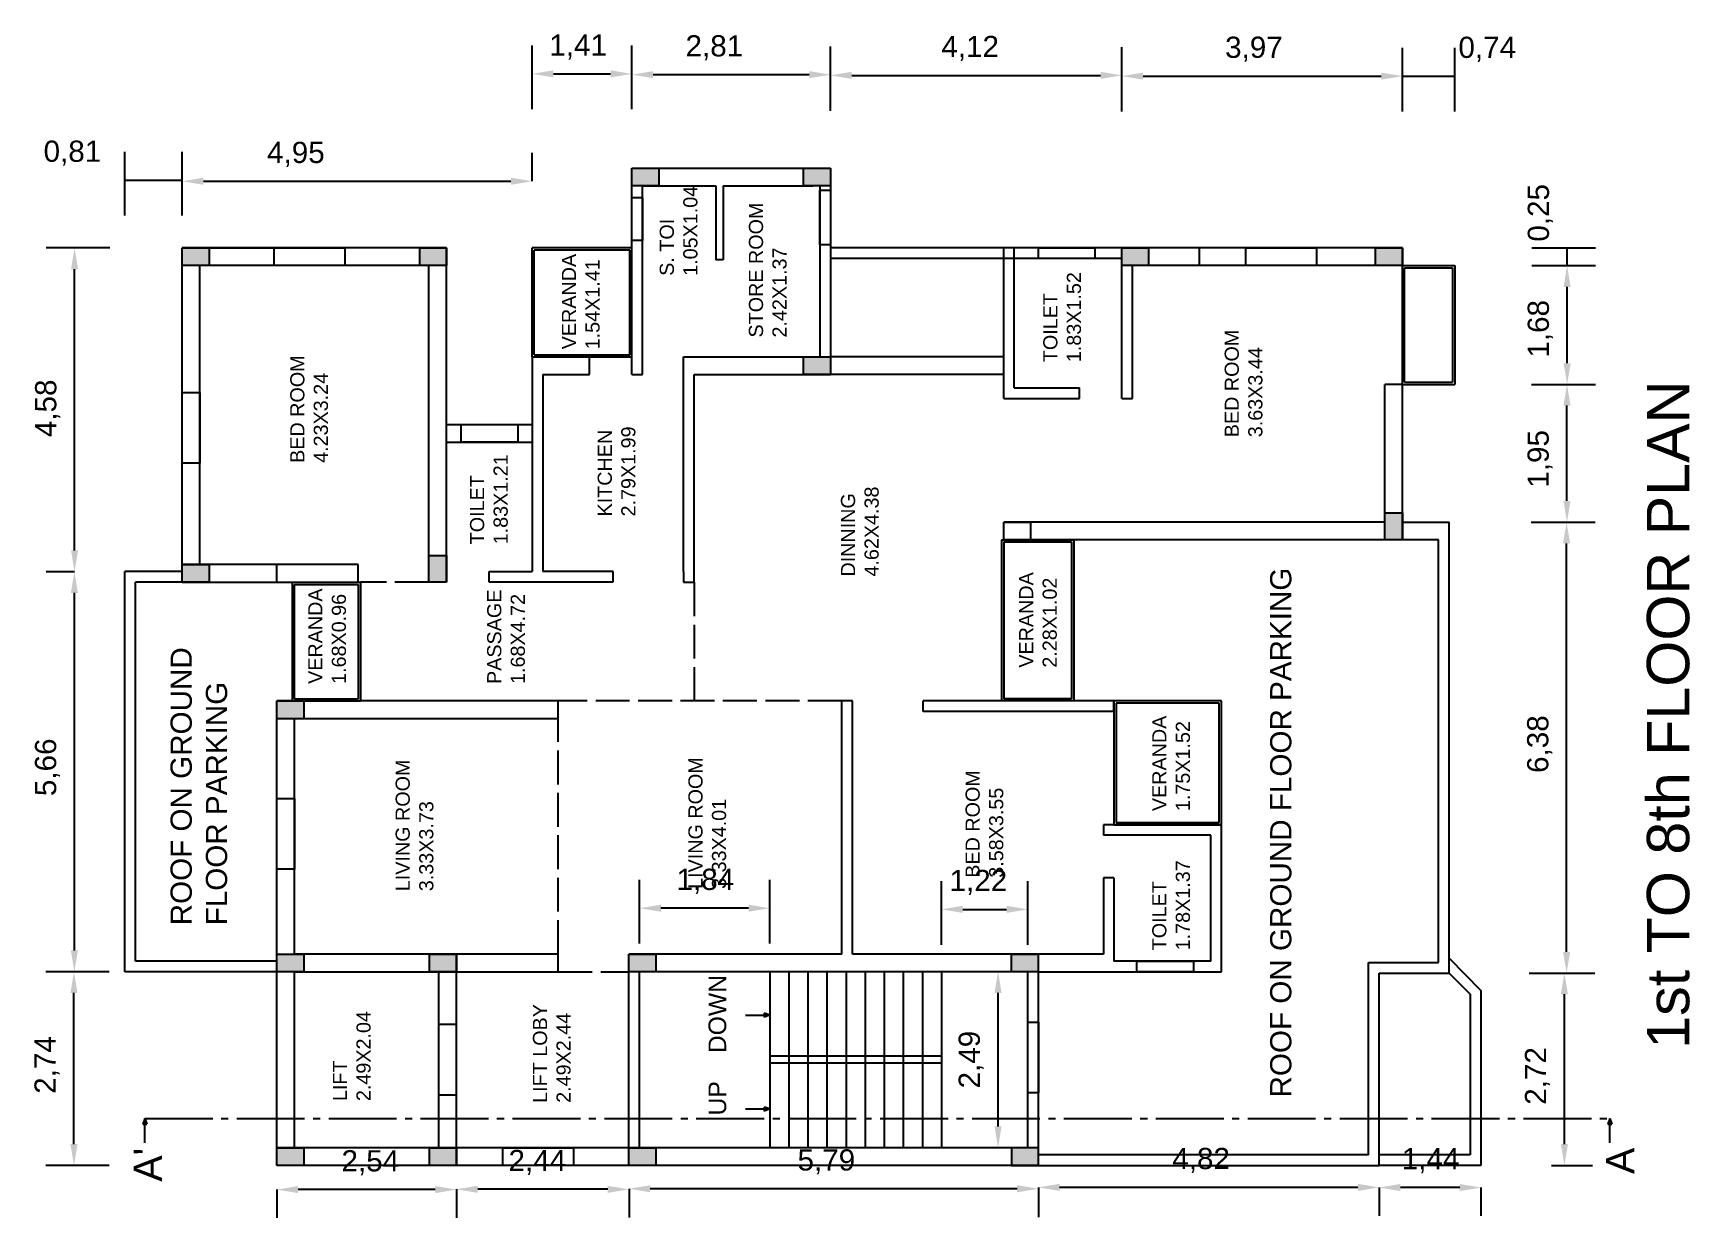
# Model space of a CAD drawing. Header units: metres. Extents: x 2057.2 to 2134.1, y 955.4 to 1040.4.
# Drawn here: x 2110.71 to 2134.15, y 1023.65 to 1040.42 of the extents above; entities that cross this region are included whole.
import ezdxf

# ---------------------------------------------------------------- set-up
doc = ezdxf.new("R2010")
doc.units = ezdxf.units.M
doc.linetypes.add('ACAD_ISO02W100', pattern=[15, 12, -3])
doc.linetypes.add('ACAD_ISO04W100', pattern=[30, 24, -3, 0, -3])
doc.styles.get("Standard").update_dxf_attribs({"font": 'arial.ttf'})
doc.dimstyles.new('ISO-25', dxfattribs={"dimtxt": 0.3, "dimasz": 0.3, "dimexe": 0.4, "dimexo": 1, "dimgap": 0.2, "dimtad": 1, "dimdec": 3, "dimtxsty": 'Standard', "dimcen": 2.5, "dimadec": 0, "dimazin": 0, "dimtfac": 1, "dimtdec": 3, "dimtmove": 1, "dimatfit": 3, "dimfxl": 0.5, "dimfxlon": 1, "dimarcsym": 0})

msp = doc.modelspace()

# ---------------------------------------------------------------- texts
at = {"color": 7, "attachment_point": 1, "rotation": 90}
for s, width, heights, insert, char_height in [('S. TOI 1.05X1.04', 1.139987, [0], (2119.5769, 1036.982), 0.2), ('STORE ROOM 2.42X1.37', 2.077418, [0], (2120.8384, 1036.1087), 0.2), ('VERANDA 1.54X1.41', 1.200605, [0], (2118.1933, 1035.942), 0.2), ('TOILET 1.83X1.52', 1.329323, [0], (2125.0021, 1035.7602), 0.2), ('BED ROOM 3.63X3.44', 1.813547, [0.8746], (2127.5681, 1034.6979), 0.2), ('BED ROOM \\P4.23X3.24', 1.702098, [0], (2114.3509, 1034.3349), 0.2), ('KITCHEN 2.79X1.99', 1.329323, [0], (2118.6998, 1033.5769), 0.2), ('TOILET 1.83X1.21', 1.329323, [0], (2116.8938, 1033.183), 0.2), ('DINNING 4.62X4.38', 1.329323, [0], (2122.1406, 1032.7266), 0.2), ('VERANDA 2.28X1.02', 1.329323, [0], (2124.6598, 1031.4376), 0.2), ('ROOF ON GROUND FLOOR PARKING', 8.092385, [0], (2128.2113, 1025.3563), 0.3), ('VERANDA 1.68X0.96', 1.329323, [0], (2114.6054, 1031.2079), 0.2), ('PASSAGE 1.68X4.72', 1.329323, [0], (2117.1364, 1031.2072), 0.2), ('ROOF ON GROUND FLOOR PARKING', 4.2126, [0], (2112.6582, 1027.7922), 0.3), ('VERANDA 1.75X1.52', 1.329323, [0], (2126.5436, 1029.4079), 0.2), ('LIVING ROOM 3.33X4.01', 1.984472, [0], (2119.9826, 1028.3078), 0.2), ('LIVING ROOM \\P3.33X3.73', 1.897846, [0], (2115.8417, 1028.2749), 0.2), ('BED ROOM 3.58X3.55', 1.658897, [0], (2123.903, 1028.4654), 0.2), ('TOILET 1.78X1.37', 1.329323, [0], (2126.5436, 1027.4385), 0.2), ('LIFT LOBY\\P2.49X2.44', 1.65153, [0], (2117.7837, 1025.2804), 0.2), ('LIFT\\P2.49X2.04', 1.387454, [0], (2114.9544, 1025.3052), 0.2)]:
    msp.add_mtext_dynamic_manual_height_columns(s, width=width, gutter_width=12.5, heights=heights, dxfattribs=dict(at, insert=insert, char_height=char_height))
at = {"color": 3, "linetype": 'ACAD_ISO02W100', "insert": (2133.5395, 1026.0446), "char_height": 0.6, "attachment_point": 1, "rotation": 90}
msp.add_mtext_dynamic_manual_height_columns('1st TO 8th FLOOR PLAN', width=9.927939, gutter_width=12.5, heights=[0], dxfattribs=at)
at = {"color": 7, "linetype": 'ACAD_ISO02W100', "char_height": 0.25, "attachment_point": 1, "rotation": 90}
for s, insert in [('DOWN', (2120.2673, 1025.9835)), ('UP', (2120.2673, 1025.1023))]:
    msp.add_mtext_dynamic_manual_height_columns(s, width=0.590822, gutter_width=12.5, heights=[0], dxfattribs=dict(at, insert=insert))
at = {"color": 7, "linetype": 'ACAD_ISO04W100', "char_height": 0.4, "attachment_point": 1, "rotation": 90}
for s, insert in [("A'", (2112.1358, 1024.1647)), ('A', (2132.9631, 1024.273))]:
    msp.add_mtext_dynamic_manual_height_columns(s, width=0.373747, gutter_width=12.5, heights=[0], dxfattribs=dict(at, insert=insert))

# ---------------------------------------------------------------- blocks, each defined once
blk = doc.blocks.new('*D33')
at = {"color": 0, "linetype": 'ACAD_ISO02W100', "lineweight": -2, "transparency": 16777216}
for p, q in [((2131.873, 1027.116), (2132.773, 1027.116)), ((2132.373, 1024.696), (2132.373, 1026.816)), ((2132.193, 1024.396), (2132.773, 1024.396))]:
    blk.add_line(p, q, dxfattribs=at)
at = {"color": 0, "linetype": 'ACAD_ISO02W100', "transparency": 16777216}
for points in [[(2132.323, 1026.816), (2132.423, 1026.816), (2132.373, 1027.116)], [(2132.323, 1024.696), (2132.423, 1024.696), (2132.373, 1024.396)]]:
    blk.add_solid(points, dxfattribs=at)
at = {"layer": 'Defpoints', "color": 0, "linetype": 'ACAD_ISO02W100', "transparency": 16777216}
for p in [(2130.743, 1027.116), (2132.373, 1027.116), (2131.193, 1024.396)]:
    blk.add_point(p, dxfattribs=at)
at = {"color": 0, "linetype": 'ACAD_ISO02W100', "transparency": 16777216, "insert": (2131.993, 1025.661), "char_height": 0.3, "attachment_point": 5, "rotation": 90}
blk.add_mtext('2,72', dxfattribs=at)
blk = doc.blocks.new('*D34')
at = {"color": 0, "linetype": 'ACAD_ISO02W100', "lineweight": -2, "transparency": 16777216}
for p, q in [((2131.904, 1033.496), (2132.804, 1033.496)), ((2132.404, 1027.416), (2132.404, 1033.196)), ((2131.904, 1027.116), (2132.804, 1027.116))]:
    blk.add_line(p, q, dxfattribs=at)
at = {"color": 0, "linetype": 'ACAD_ISO02W100', "transparency": 16777216}
for points in [[(2132.354, 1033.196), (2132.454, 1033.196), (2132.404, 1033.496)], [(2132.354, 1027.416), (2132.454, 1027.416), (2132.404, 1027.116)]]:
    blk.add_solid(points, dxfattribs=at)
at = {"layer": 'Defpoints', "color": 0, "linetype": 'ACAD_ISO02W100', "transparency": 16777216}
for p in [(2130.743, 1033.496), (2132.404, 1033.496), (2130.743, 1027.116)]:
    blk.add_point(p, dxfattribs=at)
at = {"color": 0, "linetype": 'ACAD_ISO02W100', "transparency": 16777216, "insert": (2132.024, 1030.356), "char_height": 0.3, "attachment_point": 5, "rotation": 90}
blk.add_mtext('6,38', dxfattribs=at)
blk = doc.blocks.new('*D35')
at = {"color": 0, "linetype": 'ACAD_ISO02W100', "lineweight": -2, "transparency": 16777216}
for p, q in [((2131.91, 1035.446), (2132.81, 1035.446)), ((2132.41, 1033.796), (2132.41, 1035.146)), ((2131.91, 1033.496), (2132.81, 1033.496))]:
    blk.add_line(p, q, dxfattribs=at)
at = {"color": 0, "linetype": 'ACAD_ISO02W100', "transparency": 16777216}
for points in [[(2132.36, 1035.146), (2132.46, 1035.146), (2132.41, 1035.446)], [(2132.36, 1033.796), (2132.46, 1033.796), (2132.41, 1033.496)]]:
    blk.add_solid(points, dxfattribs=at)
at = {"layer": 'Defpoints', "color": 0, "linetype": 'ACAD_ISO02W100', "transparency": 16777216}
for p in [(2130.083, 1035.446), (2132.41, 1035.446), (2130.083, 1033.496)]:
    blk.add_point(p, dxfattribs=at)
at = {"color": 0, "linetype": 'ACAD_ISO02W100', "transparency": 16777216, "insert": (2132.03, 1034.392), "char_height": 0.3, "attachment_point": 5, "rotation": 90}
blk.add_mtext('1,95', dxfattribs=at)
blk = doc.blocks.new('*D36')
at = {"color": 0, "linetype": 'ACAD_ISO02W100', "lineweight": -2, "transparency": 16777216}
for p, q in [((2131.912, 1037.126), (2132.812, 1037.126)), ((2132.412, 1035.746), (2132.412, 1036.826)), ((2131.912, 1035.446), (2132.812, 1035.446))]:
    blk.add_line(p, q, dxfattribs=at)
at = {"color": 0, "linetype": 'ACAD_ISO02W100', "transparency": 16777216}
for points in [[(2132.362, 1036.826), (2132.462, 1036.826), (2132.412, 1037.126)], [(2132.362, 1035.746), (2132.462, 1035.746), (2132.412, 1035.446)]]:
    blk.add_solid(points, dxfattribs=at)
at = {"layer": 'Defpoints', "color": 0, "linetype": 'ACAD_ISO02W100', "transparency": 16777216}
for p in [(2130.823, 1037.126), (2132.412, 1037.126), (2130.823, 1035.446)]:
    blk.add_point(p, dxfattribs=at)
at = {"color": 0, "linetype": 'ACAD_ISO02W100', "transparency": 16777216, "insert": (2132.032, 1036.232), "char_height": 0.3, "attachment_point": 5, "rotation": 90}
blk.add_mtext('1,68', dxfattribs=at)
blk = doc.blocks.new('*D37')
at = {"color": 0, "linetype": 'ACAD_ISO02W100', "lineweight": -2, "transparency": 16777216}
for p, q in [((2131.913, 1037.376), (2132.813, 1037.376)), ((2132.413, 1037.126), (2132.413, 1037.376)), ((2131.913, 1037.126), (2132.813, 1037.126))]:
    blk.add_line(p, q, dxfattribs=at)
at = {"layer": 'Defpoints', "color": 0, "linetype": 'ACAD_ISO02W100', "transparency": 16777216}
for p in [(2130.083, 1037.376), (2132.413, 1037.376), (2130.083, 1037.126)]:
    blk.add_point(p, dxfattribs=at)
at = {"color": 0, "linetype": 'ACAD_ISO02W100', "transparency": 16777216, "insert": (2132.033, 1037.873), "char_height": 0.3, "attachment_point": 5, "rotation": 90}
blk.add_mtext('0,25', dxfattribs=at)
blk = doc.blocks.new('*D38')
at = {"color": 0, "linetype": 'ACAD_ISO02W100', "lineweight": -2, "transparency": 16777216}
for p, q in [((2129.753, 1024.082), (2129.753, 1023.682)), ((2130.893, 1024.082), (2130.053, 1024.082)), ((2131.193, 1024.082), (2131.193, 1023.682))]:
    blk.add_line(p, q, dxfattribs=at)
at = {"color": 0, "linetype": 'ACAD_ISO02W100', "transparency": 16777216}
for points in [[(2130.053, 1024.132), (2130.053, 1024.032), (2129.753, 1024.082)], [(2130.893, 1024.132), (2130.893, 1024.032), (2131.193, 1024.082)]]:
    blk.add_solid(points, dxfattribs=at)
at = {"layer": 'Defpoints', "color": 0, "linetype": 'ACAD_ISO02W100', "transparency": 16777216}
for p in [(2129.753, 1024.396), (2131.193, 1024.396), (2129.753, 1024.082)]:
    blk.add_point(p, dxfattribs=at)
at = {"color": 0, "linetype": 'ACAD_ISO02W100', "transparency": 16777216, "insert": (2130.481, 1024.462), "char_height": 0.3, "attachment_point": 5}
blk.add_mtext('1,44', dxfattribs=at)
blk = doc.blocks.new('*D39')
at = {"color": 0, "linetype": 'ACAD_ISO02W100', "lineweight": -2, "transparency": 16777216}
for p, q in [((2124.933, 1024.084), (2124.933, 1023.684)), ((2129.453, 1024.084), (2125.233, 1024.084)), ((2129.753, 1024.084), (2129.753, 1023.684))]:
    blk.add_line(p, q, dxfattribs=at)
at = {"color": 0, "linetype": 'ACAD_ISO02W100', "transparency": 16777216}
for points in [[(2125.233, 1024.134), (2125.233, 1024.034), (2124.933, 1024.084)], [(2129.453, 1024.134), (2129.453, 1024.034), (2129.753, 1024.084)]]:
    blk.add_solid(points, dxfattribs=at)
at = {"layer": 'Defpoints', "color": 0, "linetype": 'ACAD_ISO02W100', "transparency": 16777216}
for p in [(2124.933, 1024.396), (2129.753, 1024.396), (2124.933, 1024.084)]:
    blk.add_point(p, dxfattribs=at)
at = {"color": 0, "linetype": 'ACAD_ISO02W100', "transparency": 16777216, "insert": (2127.235, 1024.465), "char_height": 0.3, "attachment_point": 5}
blk.add_mtext('4,82', dxfattribs=at)
blk = doc.blocks.new('*D40')
at = {"color": 0, "linetype": 'ACAD_ISO02W100', "lineweight": -2, "transparency": 16777216}
for p, q in [((2119.143, 1024.065), (2119.143, 1023.665)), ((2124.633, 1024.065), (2119.443, 1024.065)), ((2124.933, 1024.065), (2124.933, 1023.665))]:
    blk.add_line(p, q, dxfattribs=at)
at = {"color": 0, "linetype": 'ACAD_ISO02W100', "transparency": 16777216}
for points in [[(2119.443, 1024.115), (2119.443, 1024.015), (2119.143, 1024.065)], [(2124.633, 1024.115), (2124.633, 1024.015), (2124.933, 1024.065)]]:
    blk.add_solid(points, dxfattribs=at)
at = {"layer": 'Defpoints', "color": 0, "linetype": 'ACAD_ISO02W100', "transparency": 16777216}
for p in [(2119.143, 1024.396), (2124.933, 1024.396), (2119.143, 1024.065)]:
    blk.add_point(p, dxfattribs=at)
at = {"color": 0, "linetype": 'ACAD_ISO02W100', "transparency": 16777216, "insert": (2121.934, 1024.445), "char_height": 0.3, "attachment_point": 5}
blk.add_mtext('5,79', dxfattribs=at)
blk = doc.blocks.new('*D41')
at = {"color": 0, "linetype": 'ACAD_ISO02W100', "lineweight": -2, "transparency": 16777216}
for p, q in [((2116.703, 1024.057), (2116.703, 1023.657)), ((2118.843, 1024.057), (2117.003, 1024.057)), ((2119.143, 1024.057), (2119.143, 1023.657))]:
    blk.add_line(p, q, dxfattribs=at)
at = {"color": 0, "linetype": 'ACAD_ISO02W100', "transparency": 16777216}
for points in [[(2117.003, 1024.107), (2117.003, 1024.007), (2116.703, 1024.057)], [(2118.843, 1024.107), (2118.843, 1024.007), (2119.143, 1024.057)]]:
    blk.add_solid(points, dxfattribs=at)
at = {"layer": 'Defpoints', "color": 0, "linetype": 'ACAD_ISO02W100', "transparency": 16777216}
for p in [(2116.703, 1024.396), (2119.143, 1024.396), (2116.703, 1024.057)]:
    blk.add_point(p, dxfattribs=at)
at = {"color": 0, "linetype": 'ACAD_ISO02W100', "transparency": 16777216, "insert": (2117.846, 1024.437), "char_height": 0.3, "attachment_point": 5}
blk.add_mtext('2,44', dxfattribs=at)
blk = doc.blocks.new('*D42')
at = {"color": 0, "linetype": 'ACAD_ISO02W100', "lineweight": -2, "transparency": 16777216}
for p, q in [((2114.163, 1024.053), (2114.163, 1023.653)), ((2116.403, 1024.053), (2114.463, 1024.053)), ((2116.703, 1024.053), (2116.703, 1023.653))]:
    blk.add_line(p, q, dxfattribs=at)
at = {"color": 0, "linetype": 'ACAD_ISO02W100', "transparency": 16777216}
for points in [[(2114.463, 1024.103), (2114.463, 1024.003), (2114.163, 1024.053)], [(2116.403, 1024.103), (2116.403, 1024.003), (2116.703, 1024.053)]]:
    blk.add_solid(points, dxfattribs=at)
at = {"layer": 'Defpoints', "color": 0, "linetype": 'ACAD_ISO02W100', "transparency": 16777216}
for p in [(2114.163, 1024.396), (2116.703, 1024.396), (2114.163, 1024.053)]:
    blk.add_point(p, dxfattribs=at)
at = {"color": 0, "linetype": 'ACAD_ISO02W100', "transparency": 16777216, "insert": (2115.484, 1024.433), "char_height": 0.3, "attachment_point": 5}
blk.add_mtext('2,54', dxfattribs=at)
blk = doc.blocks.new('*D43')
at = {"color": 0, "linetype": 'ACAD_ISO02W100', "lineweight": -2, "transparency": 16777216}
for p, q in [((2111.792, 1027.136), (2110.892, 1027.136)), ((2111.292, 1024.696), (2111.292, 1026.836)), ((2111.792, 1024.396), (2110.892, 1024.396))]:
    blk.add_line(p, q, dxfattribs=at)
at = {"color": 0, "linetype": 'ACAD_ISO02W100', "transparency": 16777216}
for points in [[(2111.242, 1026.836), (2111.342, 1026.836), (2111.292, 1027.136)], [(2111.242, 1024.696), (2111.342, 1024.696), (2111.292, 1024.396)]]:
    blk.add_solid(points, dxfattribs=at)
at = {"layer": 'Defpoints', "color": 0, "linetype": 'ACAD_ISO02W100', "transparency": 16777216}
for p in [(2111.292, 1027.136), (2114.163, 1027.136), (2114.163, 1024.396)]:
    blk.add_point(p, dxfattribs=at)
at = {"color": 0, "linetype": 'ACAD_ISO02W100', "transparency": 16777216, "insert": (2110.911, 1025.816), "char_height": 0.3, "attachment_point": 5, "rotation": 90}
blk.add_mtext('2,74', dxfattribs=at)
blk = doc.blocks.new('*D44')
at = {"color": 0, "linetype": 'ACAD_ISO02W100', "lineweight": -2, "transparency": 16777216}
for p, q in [((2111.298, 1032.796), (2110.898, 1032.796)), ((2111.298, 1027.436), (2111.298, 1032.496)), ((2111.298, 1027.136), (2110.898, 1027.136))]:
    blk.add_line(p, q, dxfattribs=at)
at = {"color": 0, "linetype": 'ACAD_ISO02W100', "transparency": 16777216}
for points in [[(2111.248, 1032.496), (2111.348, 1032.496), (2111.298, 1032.796)], [(2111.248, 1027.436), (2111.348, 1027.436), (2111.298, 1027.136)]]:
    blk.add_solid(points, dxfattribs=at)
at = {"layer": 'Defpoints', "color": 0, "linetype": 'ACAD_ISO02W100', "transparency": 16777216}
for p in [(2111.298, 1032.796), (2112.013, 1032.796), (2112.013, 1027.136)]:
    blk.add_point(p, dxfattribs=at)
at = {"color": 0, "linetype": 'ACAD_ISO02W100', "transparency": 16777216, "insert": (2110.918, 1030.028), "char_height": 0.3, "attachment_point": 5, "rotation": 90}
blk.add_mtext('5,66', dxfattribs=at)
blk = doc.blocks.new('*D45')
at = {"color": 0, "linetype": 'ACAD_ISO02W100', "lineweight": -2, "transparency": 16777216}
for p, q in [((2111.8, 1037.376), (2110.9, 1037.376)), ((2111.3, 1033.096), (2111.3, 1037.076)), ((2111.3, 1032.796), (2110.9, 1032.796))]:
    blk.add_line(p, q, dxfattribs=at)
at = {"color": 0, "linetype": 'ACAD_ISO02W100', "transparency": 16777216}
for points in [[(2111.25, 1037.076), (2111.35, 1037.076), (2111.3, 1037.376)], [(2111.25, 1033.096), (2111.35, 1033.096), (2111.3, 1032.796)]]:
    blk.add_solid(points, dxfattribs=at)
at = {"layer": 'Defpoints', "color": 0, "linetype": 'ACAD_ISO02W100', "transparency": 16777216}
for p in [(2111.3, 1037.376), (2112.823, 1037.376), (2112.013, 1032.796)]:
    blk.add_point(p, dxfattribs=at)
at = {"color": 0, "linetype": 'ACAD_ISO02W100', "transparency": 16777216, "insert": (2110.92, 1035.107), "char_height": 0.3, "attachment_point": 5, "rotation": 90}
blk.add_mtext('4,58', dxfattribs=at)
blk = doc.blocks.new('*D46')
at = {"color": 0, "linetype": 'ACAD_ISO02W100', "lineweight": -2, "transparency": 16777216}
for p, q in [((2112.013, 1037.837), (2112.013, 1038.737)), ((2112.823, 1037.837), (2112.823, 1038.737)), ((2112.013, 1038.337), (2112.823, 1038.337))]:
    blk.add_line(p, q, dxfattribs=at)
at = {"layer": 'Defpoints', "color": 0, "linetype": 'ACAD_ISO02W100', "transparency": 16777216}
for p in [(2112.823, 1038.337), (2112.013, 1032.796), (2112.823, 1032.796)]:
    blk.add_point(p, dxfattribs=at)
at = {"color": 0, "linetype": 'ACAD_ISO02W100', "transparency": 16777216, "insert": (2111.27, 1038.717), "char_height": 0.3, "attachment_point": 5}
blk.add_mtext('0,81', dxfattribs=at)
blk = doc.blocks.new('*D47')
at = {"color": 0, "linetype": 'ACAD_ISO02W100', "lineweight": -2, "transparency": 16777216}
for p, q in [((2112.823, 1038.32), (2112.823, 1038.72)), ((2117.773, 1038.32), (2117.773, 1038.72)), ((2113.123, 1038.32), (2117.473, 1038.32))]:
    blk.add_line(p, q, dxfattribs=at)
at = {"color": 0, "linetype": 'ACAD_ISO02W100', "transparency": 16777216}
for points in [[(2113.123, 1038.37), (2113.123, 1038.27), (2112.823, 1038.32)], [(2117.473, 1038.37), (2117.473, 1038.27), (2117.773, 1038.32)]]:
    blk.add_solid(points, dxfattribs=at)
at = {"layer": 'Defpoints', "color": 0, "linetype": 'ACAD_ISO02W100', "transparency": 16777216}
for p in [(2117.773, 1038.32), (2112.823, 1037.376), (2117.773, 1037.376)]:
    blk.add_point(p, dxfattribs=at)
at = {"color": 0, "linetype": 'ACAD_ISO02W100', "transparency": 16777216, "insert": (2114.431, 1038.7), "char_height": 0.3, "attachment_point": 5}
blk.add_mtext('4,95', dxfattribs=at)
blk = doc.blocks.new('*D48')
at = {"color": 0, "linetype": 'ACAD_ISO02W100', "lineweight": -2, "transparency": 16777216}
for p, q in [((2117.773, 1039.339), (2117.773, 1040.239)), ((2119.183, 1039.339), (2119.183, 1040.239)), ((2118.073, 1039.839), (2118.883, 1039.839))]:
    blk.add_line(p, q, dxfattribs=at)
at = {"color": 0, "linetype": 'ACAD_ISO02W100', "transparency": 16777216}
for points in [[(2118.073, 1039.889), (2118.073, 1039.789), (2117.773, 1039.839)], [(2118.883, 1039.889), (2118.883, 1039.789), (2119.183, 1039.839)]]:
    blk.add_solid(points, dxfattribs=at)
at = {"layer": 'Defpoints', "color": 0, "linetype": 'ACAD_ISO02W100', "transparency": 16777216}
for p in [(2119.183, 1039.839), (2117.773, 1037.376), (2119.183, 1037.376)]:
    blk.add_point(p, dxfattribs=at)
at = {"color": 0, "linetype": 'ACAD_ISO02W100', "transparency": 16777216, "insert": (2118.423, 1040.219), "char_height": 0.3, "attachment_point": 5}
blk.add_mtext('1,41', dxfattribs=at)
blk = doc.blocks.new('*D49')
at = {"color": 0, "linetype": 'ACAD_ISO02W100', "lineweight": -2, "transparency": 16777216}
for p, q in [((2119.183, 1039.506), (2119.183, 1040.228)), ((2121.993, 1039.506), (2121.993, 1040.228)), ((2119.483, 1039.828), (2121.693, 1039.828))]:
    blk.add_line(p, q, dxfattribs=at)
at = {"color": 0, "linetype": 'ACAD_ISO02W100', "transparency": 16777216}
for points in [[(2119.483, 1039.878), (2119.483, 1039.778), (2119.183, 1039.828)], [(2121.693, 1039.878), (2121.693, 1039.778), (2121.993, 1039.828)]]:
    blk.add_solid(points, dxfattribs=at)
at = {"layer": 'Defpoints', "color": 0, "linetype": 'ACAD_ISO02W100', "transparency": 16777216}
for p in [(2121.993, 1039.828), (2119.183, 1038.506), (2121.993, 1038.506)]:
    blk.add_point(p, dxfattribs=at)
at = {"color": 0, "linetype": 'ACAD_ISO02W100', "transparency": 16777216, "insert": (2120.35, 1040.208), "char_height": 0.3, "attachment_point": 5}
blk.add_mtext('2,81', dxfattribs=at)
blk = doc.blocks.new('*D50')
at = {"color": 0, "linetype": 'ACAD_ISO02W100', "lineweight": -2, "transparency": 16777216}
for p, q in [((2121.993, 1039.318), (2121.993, 1040.218)), ((2126.113, 1039.318), (2126.113, 1040.218)), ((2122.293, 1039.818), (2125.813, 1039.818))]:
    blk.add_line(p, q, dxfattribs=at)
at = {"color": 0, "linetype": 'ACAD_ISO02W100', "transparency": 16777216}
for points in [[(2122.293, 1039.868), (2122.293, 1039.768), (2121.993, 1039.818)], [(2125.813, 1039.868), (2125.813, 1039.768), (2126.113, 1039.818)]]:
    blk.add_solid(points, dxfattribs=at)
at = {"layer": 'Defpoints', "color": 0, "linetype": 'ACAD_ISO02W100', "transparency": 16777216}
for p in [(2126.113, 1039.818), (2121.993, 1037.376), (2126.113, 1037.376)]:
    blk.add_point(p, dxfattribs=at)
at = {"color": 0, "linetype": 'ACAD_ISO02W100', "transparency": 16777216, "insert": (2123.968, 1040.199), "char_height": 0.3, "attachment_point": 5}
blk.add_mtext('4,12', dxfattribs=at)
blk = doc.blocks.new('*D51')
at = {"color": 0, "linetype": 'ACAD_ISO02W100', "lineweight": -2, "transparency": 16777216}
for p, q in [((2126.113, 1039.307), (2126.113, 1040.207)), ((2130.083, 1039.307), (2130.083, 1040.207)), ((2126.413, 1039.807), (2129.783, 1039.807))]:
    blk.add_line(p, q, dxfattribs=at)
at = {"color": 0, "linetype": 'ACAD_ISO02W100', "transparency": 16777216}
for points in [[(2126.413, 1039.857), (2126.413, 1039.757), (2126.113, 1039.807)], [(2129.783, 1039.857), (2129.783, 1039.757), (2130.083, 1039.807)]]:
    blk.add_solid(points, dxfattribs=at)
at = {"layer": 'Defpoints', "color": 0, "linetype": 'ACAD_ISO02W100', "transparency": 16777216}
for p in [(2130.083, 1039.807), (2126.113, 1037.376), (2130.083, 1037.376)]:
    blk.add_point(p, dxfattribs=at)
at = {"color": 0, "linetype": 'ACAD_ISO02W100', "transparency": 16777216, "insert": (2127.982, 1040.188), "char_height": 0.3, "attachment_point": 5}
blk.add_mtext('3,97', dxfattribs=at)
blk = doc.blocks.new('*D52')
at = {"color": 0, "linetype": 'ACAD_ISO02W100', "lineweight": -2, "transparency": 16777216}
for p, q in [((2130.083, 1039.307), (2130.083, 1040.207)), ((2130.823, 1039.307), (2130.823, 1040.207)), ((2130.083, 1039.807), (2130.823, 1039.807))]:
    blk.add_line(p, q, dxfattribs=at)
at = {"layer": 'Defpoints', "color": 0, "linetype": 'ACAD_ISO02W100', "transparency": 16777216}
for p in [(2130.823, 1039.807), (2130.083, 1037.126), (2130.823, 1037.126)]:
    blk.add_point(p, dxfattribs=at)
at = {"color": 0, "linetype": 'ACAD_ISO02W100', "transparency": 16777216, "insert": (2131.282, 1040.187), "char_height": 0.3, "attachment_point": 5}
blk.add_mtext('0,74', dxfattribs=at)
blk = doc.blocks.new('*D53')
at = {"color": 0, "linetype": 'ACAD_ISO02W100', "lineweight": -2, "transparency": 16777216}
for p, q in [((2124.363, 1027.136), (2123.963, 1027.136)), ((2124.363, 1024.946), (2124.363, 1026.836)), ((2124.363, 1024.646), (2123.963, 1024.646))]:
    blk.add_line(p, q, dxfattribs=at)
at = {"color": 0, "linetype": 'ACAD_ISO02W100', "transparency": 16777216}
for points in [[(2124.313, 1026.836), (2124.413, 1026.836), (2124.363, 1027.136)], [(2124.313, 1024.946), (2124.413, 1024.946), (2124.363, 1024.646)]]:
    blk.add_solid(points, dxfattribs=at)
at = {"layer": 'Defpoints', "color": 0, "linetype": 'ACAD_ISO02W100', "transparency": 16777216}
for p in [(2124.363, 1027.136), (2124.783, 1027.136), (2124.783, 1024.646)]:
    blk.add_point(p, dxfattribs=at)
at = {"color": 0, "linetype": 'ACAD_ISO02W100', "transparency": 16777216, "insert": (2123.983, 1025.892), "char_height": 0.3, "attachment_point": 5, "rotation": 90}
blk.add_mtext('2,49', dxfattribs=at)
blk = doc.blocks.new('*D54')
at = {"color": 0, "linetype": 'ACAD_ISO02W100', "lineweight": -2, "transparency": 16777216}
for p, q in [((2119.293, 1027.534), (2119.293, 1028.434)), ((2121.133, 1027.534), (2121.133, 1028.434)), ((2120.833, 1028.034), (2119.593, 1028.034))]:
    blk.add_line(p, q, dxfattribs=at)
at = {"color": 0, "linetype": 'ACAD_ISO02W100', "transparency": 16777216}
for points in [[(2119.593, 1028.084), (2119.593, 1027.984), (2119.293, 1028.034)], [(2120.833, 1028.084), (2120.833, 1027.984), (2121.133, 1028.034)]]:
    blk.add_solid(points, dxfattribs=at)
at = {"layer": 'Defpoints', "color": 0, "linetype": 'ACAD_ISO02W100', "transparency": 16777216}
for p in [(2119.293, 1028.034), (2119.293, 1024.646), (2121.133, 1024.646)]:
    blk.add_point(p, dxfattribs=at)
at = {"color": 0, "linetype": 'ACAD_ISO02W100', "transparency": 16777216, "insert": (2120.223, 1028.415), "char_height": 0.3, "attachment_point": 5}
blk.add_mtext('1,84', dxfattribs=at)
blk = doc.blocks.new('*D32')
at = {"color": 0, "linetype": 'ACAD_ISO02W100', "lineweight": -2, "transparency": 16777216}
for p, q in [((2123.563, 1027.518), (2123.563, 1028.418)), ((2124.783, 1027.518), (2124.783, 1028.418)), ((2123.863, 1028.018), (2124.483, 1028.018))]:
    blk.add_line(p, q, dxfattribs=at)
at = {"color": 0, "linetype": 'ACAD_ISO02W100', "transparency": 16777216}
for points in [[(2123.863, 1028.068), (2123.863, 1027.968), (2123.563, 1028.018)], [(2124.483, 1028.068), (2124.483, 1027.968), (2124.783, 1028.018)]]:
    blk.add_solid(points, dxfattribs=at)
at = {"layer": 'Defpoints', "color": 0, "linetype": 'ACAD_ISO02W100', "transparency": 16777216}
for p in [(2124.783, 1028.018), (2123.563, 1025.841), (2124.783, 1025.891)]:
    blk.add_point(p, dxfattribs=at)
at = {"color": 0, "linetype": 'ACAD_ISO02W100', "transparency": 16777216, "insert": (2124.084, 1028.399), "char_height": 0.3, "attachment_point": 5}
blk.add_mtext('1,22', dxfattribs=at)

# ---------------------------------------------------------------- dimensions: what is measured, and where the dimension line sits
at = {"color": 3, "linetype": 'ACAD_ISO02W100'}
for base, p1, p2, angle, picture, middle in [((2119.1825, 1039.8386), (2117.7725, 1037.3761), (2119.1825, 1037.3761), 180, '*D48', (2118.4225, 1039.8386)), ((2121.9925, 1039.8275), (2119.1825, 1038.5061), (2121.9925, 1038.5061), 180, '*D49', (2120.35, 1039.8275)), ((2126.1125, 1039.8184), (2121.9925, 1037.3761), (2126.1125, 1037.3761), 180, '*D50', (2123.9684, 1039.8184)), ((2130.0825, 1039.8073), (2126.1125, 1037.3761), (2130.0825, 1037.3761), 180, '*D51', (2127.982, 1039.8073)), ((2130.8225, 1039.8068), (2130.0825, 1037.1261), (2130.8225, 1037.1261), 180, '*D52', (2131.2816, 1039.8068)), ((2112.8225, 1038.3372), (2112.0125, 1032.7961), (2112.8225, 1032.7961), 180, '*D46', (2111.2702, 1038.3372)), ((2117.7725, 1038.32), (2112.8225, 1037.3761), (2117.7725, 1037.3761), 180, '*D47', (2114.4315, 1038.32)), ((2132.4131, 1037.3761), (2130.0825, 1037.1261), (2130.0825, 1037.3761), 90, '*D37', (2132.4131, 1037.8733)), ((2111.3003, 1037.3761), (2112.0125, 1032.7961), (2112.8225, 1037.3761), 90, '*D45', (2111.3003, 1035.107)), ((2132.4121, 1037.1261), (2130.8225, 1035.4461), (2130.8225, 1037.1261), 90, '*D36', (2132.4121, 1036.2317)), ((2132.4101, 1035.4461), (2130.0825, 1033.4961), (2130.0825, 1035.4461), 90, '*D35', (2132.4101, 1034.3922)), ((2132.4039, 1033.4961), (2130.7425, 1027.1161), (2130.7425, 1033.4961), 90, '*D34', (2132.4039, 1030.356)), ((2111.2983, 1032.7961), (2112.0125, 1027.1361), (2112.0125, 1032.7961), 90, '*D44', (2111.2983, 1030.0285)), ((2119.2925, 1028.0344), (2121.1325, 1024.6461), (2119.2925, 1024.6461), 180, '*D54', (2120.2232, 1028.0344)), ((2124.7825, 1028.0184), (2123.5625, 1025.8411), (2124.7825, 1025.8911), 180, '*D32', (2124.0835, 1028.0184)), ((2111.2916, 1027.1361), (2114.1625, 1024.3961), (2114.1625, 1027.1361), 90, '*D43', (2111.2916, 1025.8159)), ((2124.3634, 1027.1361), (2124.7825, 1024.6461), (2124.7825, 1027.1361), 90, '*D53', (2124.3634, 1025.8923)), ((2132.3734, 1027.1161), (2131.1925, 1024.3961), (2130.7425, 1027.1161), 90, '*D33', (2132.3734, 1025.661)), ((2114.1625, 1024.0529), (2116.7025, 1024.3961), (2114.1625, 1024.3961), 180, '*D42', (2115.4844, 1024.0529)), ((2116.7025, 1024.0565), (2119.1425, 1024.3961), (2116.7025, 1024.3961), 180, '*D41', (2117.846, 1024.0565)), ((2119.1425, 1024.0645), (2124.9325, 1024.3961), (2119.1425, 1024.3961), 180, '*D40', (2121.9335, 1024.0645)), ((2124.9325, 1024.0844), (2129.7525, 1024.3961), (2124.9325, 1024.3961), 180, '*D39', (2127.2348, 1024.0844)), ((2129.7525, 1024.0817), (2131.1925, 1024.3961), (2129.7525, 1024.3961), 180, '*D38', (2130.4807, 1024.0817))]:
    dim = msp.add_linear_dim(base=base, p1=p1, p2=p2, angle=angle, dimstyle='ISO-25', dxfattribs=at)
    dim.commit()
    dim.dimension.update_dxf_attribs({"geometry": picture, "text_midpoint": middle, "dimtype": 160})

# ---------------------------------------------------------------- hatches: boundary and pattern name
at = {"linetype": 'ACAD_ISO02W100'}
h = msp.add_hatch(dxfattribs=at)
h.set_pattern_fill('AR-CONC', scale=0.001, angle=90)
h.set_pattern_definition([(140, (3089.56193, -1058.73283), (0.015939086, 0.182184669), [0.01905, -0.20955]), (85, (3089.56193, -1058.73283), (-0.191056845, -0.035243421), [0.01524, -0.167640584]), (190.451445, (3089.56325, -1058.71764), (-0.175117752, 0.146941247), [0.016190009, -0.178090245]), (136.1842, (3089.51113, -1058.73283), (0.042042328, 0.27107904), [0.028575, -0.314325]), (186.635558, (3089.51463, -1058.71024), (-0.247426125, 0.237404134), [0.024285023, -0.267135608]), (81.184151, (3089.51113, -1058.73283), (-0.247426125, 0.237404134), [0.022859967, -0.251459732]), (111, (3089.52383, -1058.70743), (0.102265198, 0.151614391), [0.01905, -0.20955]), (56, (3089.52383, -1058.70743), (-0.184187966, 0.061802028), [0.01524, -0.16764]), (161.451445, (3089.53235, -1058.6948), (-0.081922769, 0.213416419), [0.016190009, -0.178089938]), (127.5, (3089.561926, -1058.73283), (-0.0845550389, 0.0030886033), [0, -0.165608, 0, -0.17018, 0, -0.168275]), (97.5, (3089.56193, -1058.73283), (-0.1001805748, 0.0668196625), [0, -0.097028, 0, -0.161798, 0, -0.064135]), (57.5, (3089.561926, -1058.78947), (0.005728744, 0.1355905952), [0, -0.0635, 0, -0.19812, 0, -0.26289]), (47.5, (3089.56193, -1058.81487), (-0.025426491, 0.1481291814), [0, -0.08255, 0, -0.131572, 0, -0.18669])])
h.paths.add_polyline_path([(2124.5525, 1024.6461), (2124.5525, 1024.3961), (2124.9325, 1024.3961), (2124.9325, 1024.6461)])
h.paths.add_polyline_path([(2124.5525, 1027.3861), (2124.5525, 1027.1361), (2124.9325, 1027.1361), (2124.9325, 1027.3861)])
h.paths.add_polyline_path([(2119.1425, 1024.6461), (2119.1425, 1024.3961), (2119.5225, 1024.3961), (2119.5225, 1024.6461)])
h.paths.add_polyline_path([(2119.5225, 1027.1361), (2119.5225, 1027.3861), (2119.1425, 1027.3861), (2119.1425, 1027.1361)])
h.paths.add_polyline_path([(2116.7025, 1024.3961), (2116.7025, 1024.6461), (2116.3225, 1024.6461), (2116.3225, 1024.3961)])
h.paths.add_polyline_path([(2116.7025, 1027.1361), (2116.7025, 1027.3861), (2116.3225, 1027.3861), (2116.3225, 1027.1361)])
h.paths.add_polyline_path([(2114.1625, 1027.3861), (2114.1625, 1027.1361), (2114.5425, 1027.1361), (2114.5425, 1027.3861)])
h.paths.add_polyline_path([(2114.1625, 1024.6461), (2114.1625, 1024.3961), (2114.5425, 1024.3961), (2114.5425, 1024.6461)])
h.paths.add_polyline_path([(2114.5425, 1030.7161), (2114.5425, 1030.9661), (2114.1625, 1030.9661), (2114.1625, 1030.7161)])
h.paths.add_polyline_path([(2113.2025, 1032.6461), (2113.2025, 1032.8961), (2112.8225, 1032.8961), (2112.8225, 1032.6461)])
h.paths.add_polyline_path([(2113.2025, 1037.1261), (2113.2025, 1037.3761), (2112.8225, 1037.3761), (2112.8225, 1037.1261)])
h.paths.add_polyline_path([(2116.1825, 1037.3761), (2116.1825, 1037.1261), (2116.5625, 1037.1261), (2116.5625, 1037.3761)])
h.paths.add_polyline_path([(2116.5625, 1033.0261), (2116.3125, 1033.0261), (2116.3125, 1032.6461), (2116.5625, 1032.6461)])
h.paths.add_polyline_path([(2119.1825, 1038.5061), (2119.1825, 1038.2561), (2119.5625, 1038.2561), (2119.5625, 1038.5061)])
h.paths.add_polyline_path([(2121.6125, 1038.5061), (2121.6125, 1038.2561), (2121.9925, 1038.2561), (2121.9925, 1038.5061)])
h.paths.add_polyline_path([(2121.6125, 1035.8361), (2121.6125, 1035.5861), (2121.9925, 1035.5861), (2121.9925, 1035.8361)])
h.paths.add_polyline_path([(2126.1125, 1037.3761), (2126.1125, 1037.1261), (2126.4925, 1037.1261), (2126.4925, 1037.3761)])
h.paths.add_polyline_path([(2130.0825, 1037.1261), (2130.0825, 1037.3761), (2129.7025, 1037.3761), (2129.7025, 1037.1261)])
h.paths.add_polyline_path([(2130.0825, 1033.6261), (2129.8325, 1033.6261), (2129.8325, 1033.2461), (2130.0825, 1033.2461)])

# ---------------------------------------------------------------- linework, layer by layer
at = {"color": 1}
for p, q in [((2119.1825, 1037.3761), (2119.1825, 1038.5061)), ((2119.1825, 1038.5061), (2121.9925, 1038.5061)), ((2121.9925, 1038.5061), (2121.9925, 1035.5861)), ((2119.3325, 1035.5861), (2119.3325, 1038.2561)), ((2119.3325, 1038.2561), (2120.3725, 1038.2561)), ((2120.3725, 1038.2561), (2120.3725, 1037.2061)), ((2120.4725, 1038.2561), (2120.4725, 1037.2061)), ((2120.4725, 1038.2561), (2121.7425, 1038.2561)), ((2121.8425, 1038.2561), (2121.8425, 1035.8361)), ((2112.8225, 1032.6461), (2112.8225, 1037.3761)), ((2116.5625, 1037.3761), (2112.8225, 1037.3761)), ((2112.8225, 1037.3761), (2114.3125, 1037.3761)), ((2116.5625, 1032.6461), (2116.5625, 1037.3761)), ((2119.1825, 1035.5861), (2119.1825, 1037.3761)), ((2120.4725, 1037.2061), (2120.3725, 1037.2061)), ((2124.4425, 1035.2461), (2124.4425, 1037.3761)), ((2126.1125, 1037.3761), (2124.4425, 1037.3761)), ((2126.1125, 1037.2261), (2124.4425, 1037.2261)), ((2124.5925, 1035.3961), (2124.5925, 1037.3761)), ((2126.1125, 1035.2461), (2126.1125, 1037.3761)), ((2130.0825, 1037.3761), (2126.1125, 1037.3761)), ((2127.2125, 1037.1261), (2127.2125, 1037.3761)), ((2130.0825, 1037.1261), (2130.0825, 1037.3761)), ((2114.3125, 1037.1261), (2112.8225, 1037.1261)), ((2113.0725, 1032.8961), (2113.0725, 1037.1261)), ((2116.3125, 1037.1261), (2114.3125, 1037.1261)), ((2116.3125, 1032.6461), (2116.3125, 1037.1261)), ((2126.2625, 1035.2461), (2126.2625, 1037.1261)), ((2130.0825, 1037.1261), (2126.2625, 1037.1261)), ((2117.7725, 1035.8361), (2117.7725, 1032.7961)), ((2117.7725, 1035.8361), (2118.5825, 1035.8361)), ((2118.5825, 1035.5861), (2118.5825, 1035.8361)), ((2119.9125, 1035.8361), (2120.0625, 1035.8361)), ((2119.9125, 1032.7961), (2119.9125, 1035.8361)), ((2120.0625, 1035.8361), (2121.8425, 1035.8361)), ((2117.9225, 1035.5861), (2118.5825, 1035.5861)), ((2117.9225, 1035.5861), (2117.9225, 1032.7961)), ((2119.1825, 1035.5861), (2119.3325, 1035.5861)), ((2120.0625, 1032.6461), (2120.0625, 1035.5861)), ((2120.0625, 1035.5861), (2121.9925, 1035.5861)), ((2124.5925, 1035.3961), (2125.5125, 1035.3961)), ((2125.5125, 1035.2461), (2125.5125, 1035.3961)), ((2129.8325, 1033.4961), (2129.8325, 1035.4461)), ((2130.0825, 1035.4461), (2129.8325, 1035.4461)), ((2130.0825, 1033.2461), (2130.0825, 1035.4461)), ((2124.4425, 1035.2461), (2125.5125, 1035.2461)), ((2126.1125, 1035.2461), (2126.2625, 1035.2461)), ((2116.5625, 1034.8761), (2117.7725, 1034.8761)), ((2116.5625, 1034.6261), (2117.7725, 1034.6261)), ((2129.8325, 1033.4961), (2124.4425, 1033.4961)), ((2124.4425, 1033.2461), (2124.4425, 1033.4961)), ((2130.0825, 1033.2461), (2124.4425, 1033.2461)), ((2115.3125, 1032.8961), (2112.8225, 1032.8961)), ((2114.1625, 1032.6461), (2114.1625, 1032.8961)), ((2115.3125, 1032.6461), (2115.3125, 1032.8961)), ((2117.1625, 1032.6461), (2117.1625, 1032.7961)), ((2117.1625, 1032.7961), (2117.7725, 1032.7961)), ((2118.9175, 1032.7961), (2117.9225, 1032.7961)), ((2118.9125, 1032.7961), (2118.9125, 1032.6461)), ((2119.9125, 1032.7961), (2119.9125, 1032.6461)), ((2112.8225, 1032.6461), (2115.3125, 1032.6461)), ((2116.5625, 1032.6461), (2116.3125, 1032.6461)), ((2117.7725, 1032.6461), (2117.1625, 1032.6461)), ((2118.9125, 1032.6461), (2117.7725, 1032.6461)), ((2119.9125, 1032.6461), (2120.0625, 1032.6461)), ((2114.1625, 1024.3961), (2114.1625, 1030.9661)), ((2118.1425, 1030.9661), (2114.1625, 1030.9661)), ((2118.1425, 1030.7161), (2118.1425, 1030.9661)), ((2122.1525, 1027.3861), (2122.1519, 1030.9661)), ((2122.3025, 1030.9661), (2122.1519, 1030.9661)), ((2122.3025, 1030.8161), (2122.3025, 1030.9661)), ((2126.0025, 1030.9661), (2123.3025, 1030.9661)), ((2126.0025, 1030.9661), (2123.3025, 1030.9661)), ((2123.3025, 1030.8161), (2123.3025, 1030.9661)), ((2126.0025, 1030.8161), (2126.0025, 1030.9661)), ((2118.1425, 1030.7161), (2114.1625, 1030.7161)), ((2114.4125, 1027.3861), (2114.4125, 1030.7161)), ((2122.3025, 1027.3861), (2122.3025, 1030.8161)), ((2126.0025, 1030.8161), (2123.3025, 1030.8161)), ((2126.0025, 1030.8161), (2123.3025, 1030.8161)), ((2127.5225, 1029.2161), (2125.8525, 1029.2161)), ((2125.8525, 1029.2161), (2125.8525, 1029.0661)), ((2127.5225, 1027.1361), (2127.5225, 1029.2161)), ((2127.3725, 1029.0661), (2125.8525, 1029.0661)), ((2127.3725, 1027.2861), (2127.3725, 1029.0661)), ((2125.8525, 1028.4661), (2125.8525, 1027.3861)), ((2126.0025, 1028.4661), (2125.8525, 1028.4661)), ((2126.0025, 1028.4661), (2126.0025, 1027.2861)), ((2118.1425, 1027.3861), (2114.4125, 1027.3861)), ((2116.7025, 1026.3911), (2116.7025, 1027.3861)), ((2118.1425, 1027.1361), (2118.1425, 1027.3861)), ((2119.1425, 1024.3961), (2119.1425, 1027.3861)), ((2122.1525, 1027.3861), (2119.1425, 1027.3861)), ((2125.8525, 1027.3861), (2122.3025, 1027.3861)), ((2114.4125, 1024.6461), (2114.4125, 1027.1361)), ((2116.4525, 1026.3911), (2116.4525, 1027.1361)), ((2118.1425, 1027.1361), (2118.1425, 1027.1361)), ((2119.2925, 1024.6461), (2119.2925, 1027.1361)), ((2124.9325, 1027.1361), (2119.2925, 1027.1361)), ((2124.7825, 1024.6461), (2124.7825, 1027.1361)), ((2124.9325, 1024.3961), (2124.9325, 1027.1361)), ((2124.9325, 1027.1361), (2127.5225, 1027.1361)), ((2127.3725, 1027.2861), (2126.0025, 1027.2861)), ((2116.7025, 1026.3911), (2116.4525, 1026.3911)), ((2116.4525, 1024.6461), (2116.4525, 1025.3911)), ((2116.7025, 1025.3911), (2116.4525, 1025.3911)), ((2116.7025, 1024.3961), (2116.7025, 1025.3911)), ((2124.9325, 1024.6461), (2114.1625, 1024.6461)), ((2124.9325, 1024.3961), (2114.1625, 1024.3961))]:
    msp.add_line(p, q, dxfattribs=at)
at = {"color": 7}
for p, q in [((2119.1825, 1038.5061), (2119.5625, 1038.5061)), ((2119.1825, 1038.2561), (2119.1825, 1038.5061)), ((2119.5625, 1038.5061), (2119.5625, 1038.2561)), ((2121.6125, 1038.5061), (2121.9925, 1038.5061)), ((2121.6125, 1038.2561), (2121.6125, 1038.5061)), ((2121.9925, 1038.5061), (2121.9925, 1038.2561)), ((2119.5625, 1038.2561), (2119.1825, 1038.2561)), ((2121.9925, 1038.2561), (2121.6125, 1038.2561)), ((2112.8225, 1037.3761), (2113.2025, 1037.3761)), ((2112.8225, 1037.1261), (2112.8225, 1037.3761)), ((2113.2025, 1037.3761), (2113.2025, 1037.1261)), ((2116.1825, 1037.3761), (2116.5625, 1037.3761)), ((2116.1825, 1037.1261), (2116.1825, 1037.3761)), ((2116.5625, 1037.3761), (2116.5625, 1037.1261)), ((2126.1125, 1037.3761), (2126.4925, 1037.3761)), ((2126.1125, 1037.1261), (2126.1125, 1037.3761)), ((2126.4925, 1037.3761), (2126.4925, 1037.1261)), ((2129.7025, 1037.3761), (2130.0825, 1037.3761)), ((2129.7025, 1037.1261), (2129.7025, 1037.3761)), ((2130.0825, 1037.3761), (2130.0825, 1037.1261)), ((2113.2025, 1037.1261), (2112.8225, 1037.1261)), ((2116.5625, 1037.1261), (2116.1825, 1037.1261)), ((2126.4925, 1037.1261), (2126.1125, 1037.1261)), ((2130.0825, 1037.1261), (2129.7025, 1037.1261)), ((2121.6125, 1035.8361), (2121.9925, 1035.8361)), ((2121.6125, 1035.5861), (2121.6125, 1035.8361)), ((2121.9925, 1035.8361), (2121.9925, 1035.5861)), ((2121.9925, 1035.5861), (2121.6125, 1035.5861)), ((2124.4425, 1033.4961), (2124.8225, 1033.4961)), ((2124.4425, 1033.2461), (2124.4425, 1033.4961)), ((2124.8225, 1033.4961), (2124.8225, 1033.2461)), ((2129.8325, 1033.2461), (2129.8325, 1033.6261)), ((2129.8325, 1033.6261), (2130.0825, 1033.6261)), ((2130.0825, 1033.6261), (2130.0825, 1033.2461)), ((2124.8225, 1033.2461), (2124.4425, 1033.2461)), ((2130.0825, 1033.2461), (2129.8325, 1033.2461)), ((2116.3125, 1032.6461), (2116.3125, 1033.0261)), ((2116.3125, 1033.0261), (2116.5625, 1033.0261)), ((2116.5625, 1033.0261), (2116.5625, 1032.6461)), ((2112.8225, 1032.8961), (2113.2025, 1032.8961)), ((2112.8225, 1032.6461), (2112.8225, 1032.8961)), ((2113.2025, 1032.8961), (2113.2025, 1032.6461)), ((2113.2025, 1032.6461), (2112.8225, 1032.6461)), ((2116.5625, 1032.6461), (2116.3125, 1032.6461)), ((2114.1625, 1030.9661), (2114.5425, 1030.9661)), ((2114.1625, 1030.7161), (2114.1625, 1030.9661)), ((2114.5425, 1030.9661), (2114.5425, 1030.7161)), ((2114.5425, 1030.7161), (2114.1625, 1030.7161)), ((2114.1625, 1027.3861), (2114.5425, 1027.3861)), ((2114.1625, 1027.1361), (2114.1625, 1027.3861)), ((2114.5425, 1027.3861), (2114.5425, 1027.1361)), ((2116.3225, 1027.3861), (2116.7025, 1027.3861)), ((2116.3225, 1027.1361), (2116.3225, 1027.3861)), ((2116.7025, 1027.3861), (2116.7025, 1027.1361)), ((2119.1425, 1027.3861), (2119.5225, 1027.3861)), ((2119.1425, 1027.1361), (2119.1425, 1027.3861)), ((2119.5225, 1027.3861), (2119.5225, 1027.1361)), ((2124.5525, 1027.1361), (2124.5525, 1027.3861)), ((2124.5525, 1027.3861), (2124.9325, 1027.3861)), ((2124.9325, 1027.1361), (2124.9325, 1027.3861)), ((2114.5425, 1027.1361), (2114.1625, 1027.1361)), ((2116.7025, 1027.1361), (2116.3225, 1027.1361)), ((2119.5225, 1027.1361), (2119.1425, 1027.1361)), ((2124.9325, 1027.1361), (2124.5525, 1027.1361)), ((2114.1625, 1024.6461), (2114.5425, 1024.6461)), ((2114.1625, 1024.3961), (2114.1625, 1024.6461)), ((2114.5425, 1024.6461), (2114.5425, 1024.3961)), ((2116.3225, 1024.6461), (2116.7025, 1024.6461)), ((2116.3225, 1024.3961), (2116.3225, 1024.6461)), ((2116.7025, 1024.6461), (2116.7025, 1024.3961)), ((2119.1425, 1024.6461), (2119.5225, 1024.6461)), ((2119.1425, 1024.3961), (2119.1425, 1024.6461)), ((2119.5225, 1024.6461), (2119.5225, 1024.3961)), ((2124.9325, 1024.6461), (2124.5525, 1024.6461)), ((2124.5525, 1024.6461), (2124.5525, 1024.3961)), ((2124.9325, 1024.3961), (2124.9325, 1024.6461)), ((2114.5425, 1024.3961), (2114.1625, 1024.3961)), ((2116.7025, 1024.3961), (2116.3225, 1024.3961)), ((2119.5225, 1024.3961), (2119.1425, 1024.3961)), ((2124.5525, 1024.3961), (2124.9325, 1024.3961))]:
    msp.add_line(p, q, dxfattribs=at)
at = {"color": 3, "linetype": 'ACAD_ISO02W100'}
for p, q in [((2121.8425, 1037.4216), (2121.8425, 1038.1939)), ((2121.8425, 1038.1939), (2121.9925, 1038.1939)), ((2121.9925, 1038.1939), (2121.9925, 1037.4216)), ((2119.3325, 1038.083), (2119.1825, 1038.083)), ((2119.1825, 1037.4798), (2119.1825, 1038.083)), ((2119.3325, 1038.083), (2119.3325, 1037.4798)), ((2119.3325, 1037.4798), (2119.1825, 1037.4798)), ((2121.9925, 1037.4216), (2121.8425, 1037.4216)), ((2114.1251, 1037.3761), (2115.1251, 1037.3761)), ((2114.1251, 1037.1261), (2114.1251, 1037.3761)), ((2115.1251, 1037.3761), (2115.1251, 1037.1261)), ((2124.9326, 1037.3761), (2125.7326, 1037.3761)), ((2124.9326, 1037.2261), (2124.9326, 1037.3761)), ((2125.7326, 1037.2261), (2124.9326, 1037.2261)), ((2125.7326, 1037.3761), (2125.7326, 1037.2261)), ((2127.8682, 1037.3761), (2128.8682, 1037.3761)), ((2127.8682, 1037.1261), (2127.8682, 1037.3761)), ((2128.8682, 1037.3761), (2128.8682, 1037.1261)), ((2115.1251, 1037.1261), (2114.1251, 1037.1261)), ((2128.8682, 1037.1261), (2127.8682, 1037.1261)), ((2112.8225, 1034.3317), (2112.8225, 1035.3317)), ((2112.8225, 1035.3317), (2113.0725, 1035.3317)), ((2113.0725, 1035.3317), (2113.0725, 1034.3317)), ((2116.7681, 1034.8761), (2117.5681, 1034.8761)), ((2116.7681, 1034.6261), (2116.7681, 1034.8761)), ((2117.5681, 1034.8761), (2117.5681, 1034.6261)), ((2117.5681, 1034.6261), (2116.7681, 1034.6261)), ((2113.0725, 1034.3317), (2112.8225, 1034.3317)), ((2114.1625, 1028.5867), (2114.1625, 1029.5867)), ((2114.1625, 1029.5867), (2114.4125, 1029.5867)), ((2114.4125, 1029.5867), (2114.4125, 1028.5867)), ((2114.4125, 1028.5867), (2114.1625, 1028.5867)), ((2121.1325, 1027.1361), (2121.1325, 1024.6461)), ((2121.4025, 1027.1361), (2121.4025, 1024.6461)), ((2121.6725, 1027.1361), (2121.6725, 1024.6461)), ((2121.9425, 1027.1361), (2121.9425, 1024.6461)), ((2122.2125, 1027.1361), (2122.2125, 1024.6461)), ((2122.4825, 1027.1361), (2122.4825, 1024.6461)), ((2122.7525, 1027.1361), (2122.7525, 1024.6461)), ((2123.0225, 1027.1361), (2123.0225, 1024.6461)), ((2123.2925, 1027.1361), (2123.2925, 1024.6461)), ((2123.5625, 1027.1361), (2123.5625, 1024.6461)), ((2126.3262, 1027.2861), (2127.1262, 1027.2861)), ((2126.3262, 1027.1361), (2126.3262, 1027.2861)), ((2127.1262, 1027.1361), (2126.3262, 1027.1361)), ((2127.1262, 1027.2861), (2127.1262, 1027.1361)), ((2120.791, 1026.5225), (2121.1325, 1026.5225)), ((2121.1325, 1026.5225), (2121.0562, 1026.5502)), ((2121.0562, 1026.5502), (2121.0562, 1026.4927)), ((2121.1325, 1026.5225), (2121.0562, 1026.4927)), ((2124.7825, 1025.4199), (2124.7825, 1026.4199)), ((2124.7825, 1026.4199), (2124.9325, 1026.4199)), ((2124.9325, 1026.4199), (2124.9325, 1025.4199)), ((2123.5625, 1025.9411), (2121.1325, 1025.9411)), ((2123.5625, 1025.8411), (2121.1325, 1025.8411)), ((2121.1325, 1025.194), (2121.0562, 1025.2216)), ((2121.0562, 1025.2216), (2121.0562, 1025.1641)), ((2124.9325, 1025.4199), (2124.7825, 1025.4199)), ((2112.2949, 1025.0574), (2112.2673, 1024.9811)), ((2112.2949, 1024.7159), (2112.2949, 1025.0574)), ((2112.2949, 1025.0574), (2112.3248, 1024.9811)), ((2120.791, 1025.194), (2121.1325, 1025.194)), ((2121.1325, 1025.194), (2121.0562, 1025.1641)), ((2133.0151, 1025.0574), (2132.9874, 1024.9811)), ((2133.0151, 1024.7159), (2133.0151, 1025.0574)), ((2133.0151, 1025.0574), (2133.0449, 1024.9811)), ((2112.2673, 1024.9811), (2112.3248, 1024.9811)), ((2132.9874, 1024.9811), (2133.0449, 1024.9811)), ((2117.3568, 1024.6461), (2118.3568, 1024.6461)), ((2117.3568, 1024.3961), (2117.3568, 1024.6461)), ((2118.3568, 1024.6461), (2118.3568, 1024.3961)), ((2118.3568, 1024.3961), (2117.3568, 1024.3961))]:
    msp.add_line(p, q, dxfattribs=at)
at = {"color": 4}
for p, q in [((2117.7725, 1035.8361), (2117.7725, 1037.3761)), ((2119.1825, 1037.3761), (2117.7725, 1037.3761)), ((2117.8025, 1035.8661), (2117.8025, 1037.3461)), ((2119.1525, 1037.3461), (2117.8025, 1037.3461)), ((2124.4425, 1037.3761), (2121.9925, 1037.3761)), ((2124.4425, 1037.2261), (2121.9925, 1037.2261)), ((2130.7925, 1037.0961), (2130.7925, 1035.4761)), ((2130.8225, 1037.1261), (2130.8225, 1035.4461)), ((2124.4425, 1035.8361), (2121.9925, 1035.8361)), ((2124.4425, 1035.5861), (2121.9925, 1035.5861)), ((2124.4125, 1033.2461), (2124.4125, 1030.9661)), ((2124.4125, 1033.2461), (2125.4325, 1033.2461)), ((2124.4425, 1033.2161), (2124.4425, 1030.9961)), ((2124.4425, 1033.2161), (2125.4025, 1033.2161)), ((2125.4025, 1033.2161), (2125.4025, 1030.9961)), ((2125.4325, 1033.2461), (2125.4325, 1030.9661)), ((2115.3125, 1032.6161), (2115.3125, 1030.9961)), ((2115.3425, 1032.6461), (2115.3425, 1030.9661)), ((2126.0025, 1030.9661), (2126.0025, 1029.2161)), ((2126.0325, 1030.9361), (2126.0325, 1029.2461)), ((2127.4925, 1029.2461), (2127.4925, 1030.9361)), ((2127.5225, 1029.2161), (2127.5225, 1030.9661))]:
    msp.add_line(p, q, dxfattribs=at)
at = {"color": 4, "linetype": 'ACAD_ISO02W100'}
for p, q in [((2119.1525, 1035.8661), (2119.1525, 1037.3461)), ((2119.1825, 1035.8361), (2119.1825, 1037.3761)), ((2130.0825, 1035.4461), (2130.0825, 1037.1261)), ((2130.0825, 1037.1261), (2130.8225, 1037.1261)), ((2130.1125, 1035.4761), (2130.1125, 1037.0961)), ((2130.1125, 1037.0961), (2130.7925, 1037.0961)), ((2117.7725, 1035.8361), (2119.1825, 1035.8361)), ((2117.8025, 1035.8661), (2119.1525, 1035.8661)), ((2130.0825, 1035.4461), (2130.8225, 1035.4461)), ((2130.1125, 1035.4761), (2130.7925, 1035.4761)), ((2114.3825, 1030.9661), (2114.3825, 1032.6461)), ((2114.3825, 1032.6461), (2115.3425, 1032.6461)), ((2114.4125, 1030.9961), (2114.4125, 1032.6161)), ((2114.4125, 1032.6161), (2115.3125, 1032.6161)), ((2114.3825, 1030.9661), (2115.3425, 1030.9661)), ((2114.4125, 1030.9961), (2115.3125, 1030.9961)), ((2125.4325, 1030.9661), (2124.4125, 1030.9661)), ((2125.4025, 1030.9961), (2124.4425, 1030.9961)), ((2127.5225, 1030.9661), (2126.0025, 1030.9661)), ((2127.4925, 1030.9361), (2126.0325, 1030.9361)), ((2126.0025, 1029.2161), (2127.5225, 1029.2161)), ((2126.0325, 1029.2461), (2127.4925, 1029.2461))]:
    msp.add_line(p, q, dxfattribs=at)
at = {"color": 2}
for p, q in [((2130.0825, 1033.4961), (2130.7425, 1033.4961)), ((2130.7425, 1027.1161), (2130.7425, 1033.4961)), ((2130.5925, 1033.2461), (2130.0825, 1033.2461)), ((2130.5925, 1027.2661), (2130.5925, 1033.2461)), ((2112.0125, 1027.1361), (2112.0125, 1032.7961)), ((2112.8225, 1032.7961), (2112.0125, 1032.7961)), ((2112.1625, 1027.2861), (2112.1625, 1032.6461)), ((2112.8225, 1032.6461), (2112.1625, 1032.6461)), ((2114.4125, 1027.1361), (2112.0125, 1027.1361)), ((2114.1625, 1027.2861), (2112.1625, 1027.2861)), ((2129.6025, 1024.5461), (2129.6025, 1027.2661)), ((2129.6025, 1027.2661), (2130.5925, 1027.2661)), ((2129.7525, 1024.3961), (2129.7525, 1027.1161)), ((2129.7525, 1024.3961), (2129.7525, 1027.1161)), ((2129.7525, 1027.1161), (2130.7425, 1027.1161)), ((2129.6025, 1024.5461), (2124.9325, 1024.5461)), ((2124.9325, 1024.3961), (2129.7525, 1024.3961))]:
    msp.add_line(p, q, dxfattribs=at)
at = {"color": 7, "linetype": 'ACAD_ISO02W100', "ltscale": 0.04}
for p, q in [((2116.3125, 1032.6461), (2115.3425, 1032.6461)), ((2120.0625, 1032.6461), (2120.0625, 1030.9661)), ((2122.1519, 1030.9661), (2118.1425, 1030.9661)), ((2118.1425, 1027.3861), (2118.1425, 1030.7161)), ((2118.1425, 1027.1361), (2119.1425, 1027.1361))]:
    msp.add_line(p, q, dxfattribs=at)
at = {"color": 1, "linetype": 'ACAD_ISO02W100'}
msp.add_line((2114.4125, 1027.1361), (2118.1425, 1027.1361), dxfattribs=at)
at = {"color": 3}
for p, q in [((2130.7425, 1027.3282), (2131.1925, 1026.8689)), ((2130.7425, 1027.1161), (2131.0425, 1026.8161)), ((2131.1925, 1026.8689), (2131.1925, 1024.3961)), ((2131.0425, 1026.8161), (2131.0425, 1024.5461)), ((2116.4525, 1025.3911), (2116.4525, 1026.3911)), ((2116.7025, 1025.3911), (2116.7025, 1026.3911)), ((2131.0425, 1024.5461), (2129.7525, 1024.5461)), ((2131.1925, 1024.3961), (2129.7525, 1024.3961))]:
    msp.add_line(p, q, dxfattribs=at)
at = {"color": 7, "linetype": 'ACAD_ISO04W100', "ltscale": 0.04}
msp.add_line((2112.2949, 1025.0574), (2133.0151, 1025.0574), dxfattribs=at)

msp.set_redraw_order([(e.dxf.handle, doc.entitydb.next_handle()) for e in msp.query("TEXT MTEXT ATTDEF DIMENSION ARC_DIMENSION")])  # texts and dimensions are drawn at this point

doc.saveas('drawing.dxf')
